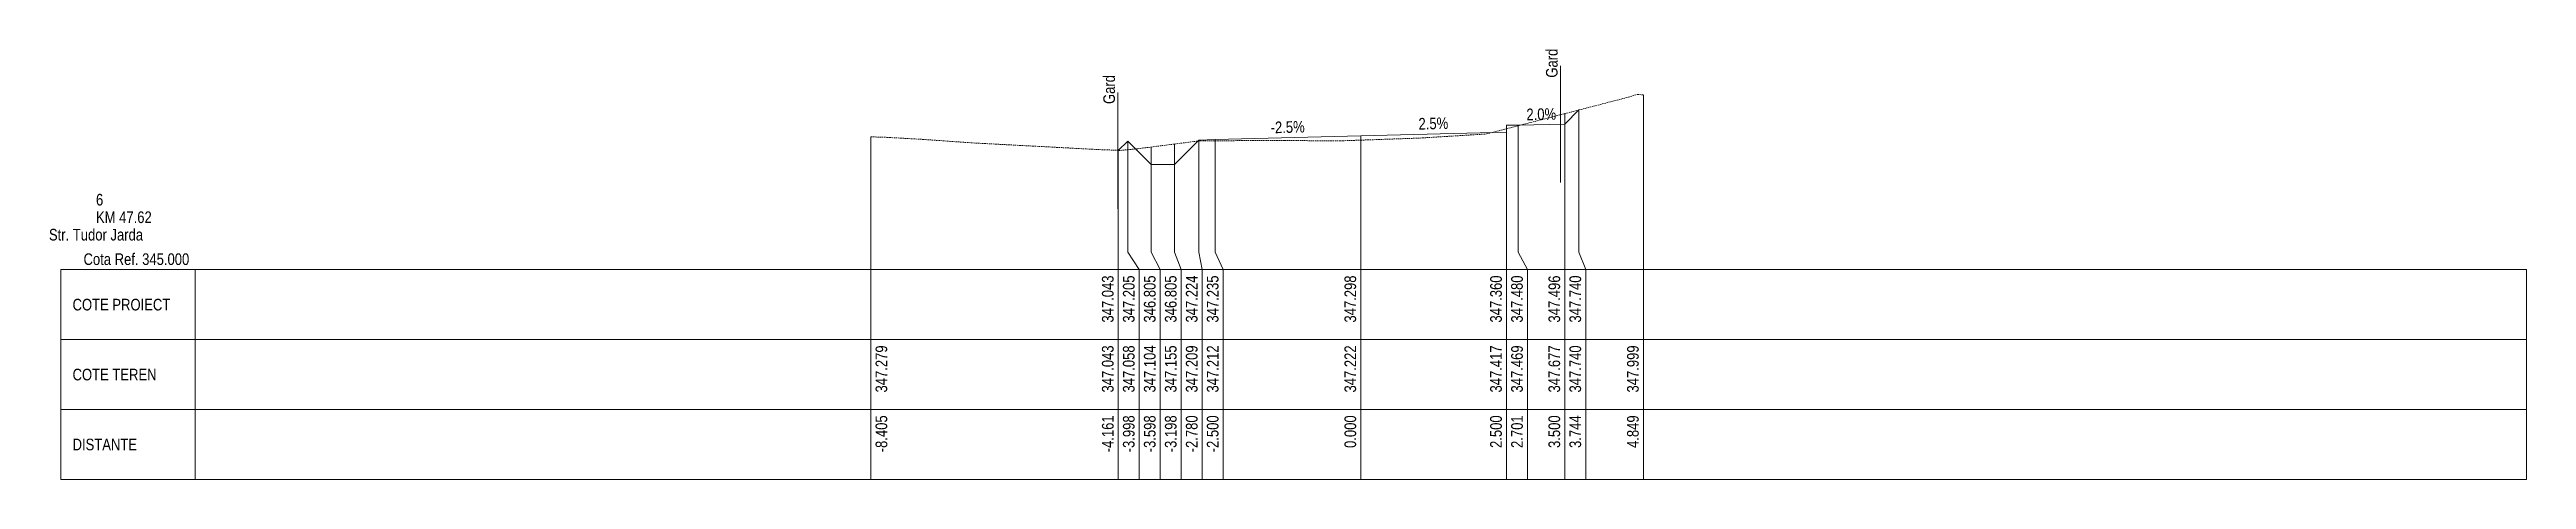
# Paper-space layout 'Str. Tudor Jarda-XS-1' of a CAD drawing. Extents: x 5 to 860, y 10 to 5944.
# Drawn here: x 5 to 430, y 490 to 563.8 of the extents above; entities that cross this region are included whole.
import ezdxf
from ezdxf.enums import TextEntityAlignment as Align

# ---------------------------------------------------------------- set-up
doc = ezdxf.new("R2010")
doc.units = 0
doc.linetypes.add('DASHED2', pattern=[0.375, 0.25, -0.125])
doc.layers.add('ARD-No Plot', color=1, linetype='Continuous', lineweight=0, plot=False)
for name, color, linetype, lineweight in [('DESIGN-TEXT', 7, 'Continuous', 0), ('EXISTING-TEXT', 7, 'Continuous', 0), ('LINES', 7, 'Continuous', 0), ('Text', 7, 'Continuous', 0), ('X-RL', 7, 'Continuous', 0), ('XPLOT-DESIGN', 5, 'Continuous', 0), ('XPLOT-EXISTING', 3, 'DASHED2', 0), ('XPLOT-GRADE', 7, 'Continuous', 0), ('XPLOT-KM', 7, 'Continuous', 0), ('XPLOT-TITLE', 7, 'Continuous', 0)]:
    doc.layers.add(name, color=color, linetype=linetype, lineweight=lineweight)
doc.styles.add('Arial', font='arial.ttf', dxfattribs={"width": 0.8})

psp = doc.layouts.new('Str. Tudor Jarda-XS-1')

# ---------------------------------------------------------------- texts
at = {"layer": 'ARD-No Plot', "style": 'Arial', "width": 0.8}
psp.add_text('Str. Tudor Jarda', height=2, dxfattribs=at).set_placement((13, 531), align=Align.CENTER)
at = {"layer": 'DESIGN-TEXT', "style": 'Arial', "width": 0.8}
for s, p in [('347.043', (187.591, 525)), ('347.205', (191.191, 525)), ('346.805', (194.791, 525)), ('346.805', (198.391, 525)), ('347.224', (201.991, 525)), ('347.235', (205.591, 525)), ('347.298', (229.2, 525)), ('347.360', (254.2, 525)), ('347.480', (257.8, 525)), ('347.496', (264.2, 525)), ('347.740', (267.8, 525))]:
    psp.add_text(s, height=2, rotation=90, dxfattribs=at).set_placement(p, align=Align.RIGHT)
at = {"layer": 'EXISTING-TEXT', "style": 'Arial', "width": 0.8}
for s, p in [('347.279', (148.751, 513)), ('347.043', (187.591, 513)), ('347.058', (191.191, 513)), ('347.104', (194.791, 513)), ('347.155', (198.391, 513)), ('347.209', (201.991, 513)), ('347.212', (205.591, 513)), ('347.222', (229.2, 513)), ('347.222', (229.2, 513)), ('347.417', (254.2, 513)), ('347.469', (257.8, 513)), ('347.677', (264.2, 513)), ('347.740', (267.8, 513)), ('347.999', (277.685, 513))]:
    psp.add_text(s, height=2, rotation=90, dxfattribs=at).set_placement(p, align=Align.RIGHT)
at = {"layer": 'Text', "style": 'Arial', "width": 0.8}
for p in [(263.776, 558.946), (187.829, 554.423)]:
    psp.add_text('Gard', height=2, rotation=90, dxfattribs=at).set_placement(p)
for s, p in [('-8.405', (148.751, 501)), ('-8.405', (148.751, 501)), ('-4.161', (187.591, 501)), ('-4.161', (187.591, 501)), ('-4.161', (187.591, 501)), ('-3.998', (191.191, 501)), ('-3.998', (191.191, 501)), ('-3.998', (191.191, 501)), ('-3.598', (194.791, 501)), ('-3.598', (194.791, 501)), ('-3.598', (194.791, 501)), ('-3.198', (198.391, 501)), ('-3.198', (198.391, 501)), ('-3.198', (198.391, 501)), ('-2.780', (201.991, 501)), ('-2.780', (201.991, 501)), ('-2.780', (201.991, 501)), ('-2.500', (205.591, 501)), ('-2.500', (205.591, 501)), ('-2.500', (205.591, 501)), ('0.000', (229.2, 501)), ('0.000', (229.2, 501)), ('0.000', (229.2, 501)), ('2.500', (254.2, 501)), ('2.500', (254.2, 501)), ('2.500', (254.2, 501)), ('2.701', (257.8, 501)), ('2.701', (257.8, 501)), ('2.701', (257.8, 501)), ('3.500', (264.2, 501)), ('3.500', (264.2, 501)), ('3.500', (264.2, 501)), ('3.744', (267.8, 501)), ('3.744', (267.8, 501)), ('3.744', (267.8, 501)), ('4.849', (277.685, 501)), ('4.849', (277.685, 501))]:
    psp.add_text(s, height=2, rotation=90, dxfattribs=at).set_placement(p, align=Align.RIGHT)
at = {"layer": 'X-RL', "style": 'Arial', "width": 0.8}
psp.add_text('Cota Ref. 345.000', height=2, dxfattribs=at).set_placement((29, 526.8), align=Align.RIGHT)
at = {"layer": 'XPLOT-GRADE', "style": 'Arial', "width": 0.8}
for s, rotation, p in [('2.0%', 1.14576, (260.989, 551.68)), ('-2.5%', 1.4321, (217.48, 549.463)), ('2.5%', 1.4321, (242.48, 550.088))]:
    psp.add_text(s, height=2, rotation=rotation, dxfattribs=at).set_placement(p, align=Align.CENTER)
at = {"layer": 'XPLOT-KM', "style": 'Arial', "width": 0.8}
for s, p in [('6', (13, 537)), ('KM 47.62', (13, 534))]:
    psp.add_text(s, height=2, dxfattribs=at).set_placement(p)
at = {"layer": 'XPLOT-TITLE', "style": 'Arial', "width": 0.8}
for s, p in [('COTE PROIECT', (8.982, 519)), ('COTE TEREN', (8.982, 507)), ('DISTANTE', (8.982, 495))]:
    psp.add_text(s, height=2, dxfattribs=at).set_placement(p)

# ---------------------------------------------------------------- linework, layer by layer
at = {"layer": 'LINES'}
for p, q in [((264.276, 560.946), (264.276, 540.946)), ((188.329, 556.423), (188.329, 536.423)), ((265, 529), (265, 552.766)), ((265, 529), (265, 552.766)), ((265, 529), (265, 552.766)), ((267.437, 529), (267.437, 553.398)), ((267.437, 529), (267.437, 553.398)), ((267.437, 529), (267.437, 553.398)), ((278.485, 529), (278.485, 555.987)), ((278.485, 529), (278.485, 555.987)), ((145.951, 529), (145.951, 548.792)), ((145.951, 529), (145.951, 548.792)), ((202.2, 529), (202.2, 548.238)), ((202.2, 529), (202.2, 548.238)), ((202.2, 529), (202.2, 548.238)), ((205, 529), (205, 548.35)), ((205, 529), (205, 548.35)), ((205, 529), (205, 548.35)), ((230, 529), (230, 548.975)), ((230, 529), (230, 548.975)), ((230, 529), (230, 548.975)), ((255, 529), (255, 550.174)), ((255, 529), (255, 550.174)), ((255, 529), (255, 550.174)), ((257.01, 529), (257.01, 550.8)), ((257.01, 529), (257.01, 550.8)), ((257.01, 529), (257.01, 550.8)), ((188.391, 529), (188.391, 546.429)), ((188.391, 529), (188.391, 546.429)), ((188.391, 529), (188.391, 546.429)), ((190.015, 529), (190.015, 548.053)), ((190.015, 529), (190.015, 548.053)), ((190.015, 529), (190.015, 548.053)), ((194.015, 529), (194.015, 547.039)), ((194.015, 529), (194.015, 547.039)), ((194.015, 529), (194.015, 547.039)), ((198.015, 529), (198.015, 547.55)), ((198.015, 529), (198.015, 547.55)), ((198.015, 529), (198.015, 547.55)), ((145.951, 526), (145.951, 529)), ((145.951, 526), (145.951, 529)), ((188.391, 526), (188.391, 529)), ((188.391, 526), (188.391, 529)), ((188.391, 526), (188.391, 529)), ((191.991, 526), (190.015, 529)), ((191.991, 526), (190.015, 529)), ((191.991, 526), (190.015, 529)), ((195.591, 526), (194.015, 529)), ((195.591, 526), (194.015, 529)), ((195.591, 526), (194.015, 529)), ((199.191, 526), (198.015, 529)), ((199.191, 526), (198.015, 529)), ((199.191, 526), (198.015, 529)), ((202.791, 526), (202.2, 529)), ((202.791, 526), (202.2, 529)), ((202.791, 526), (202.2, 529)), ((206.391, 526), (205, 529)), ((206.391, 526), (205, 529)), ((206.391, 526), (205, 529)), ((230, 526), (230, 529)), ((230, 526), (230, 529)), ((230, 526), (230, 529)), ((255, 526), (255, 529)), ((255, 526), (255, 529)), ((255, 526), (255, 529)), ((258.6, 526), (257.01, 529)), ((258.6, 526), (257.01, 529)), ((258.6, 526), (257.01, 529)), ((265, 526), (265, 529)), ((265, 526), (265, 529)), ((265, 526), (265, 529)), ((268.6, 526), (267.437, 529)), ((268.6, 526), (267.437, 529)), ((268.6, 526), (267.437, 529)), ((278.485, 526), (278.485, 529)), ((278.485, 526), (278.485, 529)), ((6.982, 514), (6.982, 526)), ((6.982, 526), (30, 526)), ((30, 490), (30, 526)), ((30, 526), (430, 526)), ((145.951, 490), (145.951, 526)), ((145.951, 490), (145.951, 526)), ((188.391, 490), (188.391, 526)), ((188.391, 490), (188.391, 526)), ((188.391, 490), (188.391, 526)), ((191.991, 490), (191.991, 526)), ((191.991, 490), (191.991, 526)), ((191.991, 490), (191.991, 526)), ((195.591, 490), (195.591, 526)), ((195.591, 490), (195.591, 526)), ((195.591, 490), (195.591, 526)), ((199.191, 490), (199.191, 526)), ((199.191, 490), (199.191, 526)), ((199.191, 490), (199.191, 526)), ((202.791, 490), (202.791, 526)), ((202.791, 490), (202.791, 526)), ((202.791, 490), (202.791, 526)), ((206.391, 490), (206.391, 526)), ((206.391, 490), (206.391, 526)), ((206.391, 490), (206.391, 526)), ((230, 490), (230, 526)), ((230, 490), (230, 526)), ((230, 490), (230, 526)), ((255, 490), (255, 526)), ((255, 490), (255, 526)), ((255, 490), (255, 526)), ((258.6, 490), (258.6, 526)), ((258.6, 490), (258.6, 526)), ((258.6, 490), (258.6, 526)), ((265, 490), (265, 526)), ((265, 490), (265, 526)), ((265, 490), (265, 526)), ((268.6, 490), (268.6, 526)), ((268.6, 490), (268.6, 526)), ((268.6, 490), (268.6, 526)), ((278.485, 490), (278.485, 526)), ((278.485, 490), (278.485, 526)), ((430, 490), (430, 526)), ((6.982, 502), (6.982, 514)), ((6.982, 514), (30, 514)), ((30, 514), (6.982, 514)), ((30, 514), (430, 514)), ((6.982, 490), (6.982, 502)), ((6.982, 502), (30, 502)), ((30, 502), (6.982, 502)), ((30, 502), (430, 502)), ((30, 490), (6.982, 490)), ((30, 490), (430, 490))]:
    psp.add_line(p, q, dxfattribs=at)
at = {"layer": 'XPLOT-DESIGN'}
for p, q in [((265, 550.96), (267.437, 553.398)), ((198.015, 544.053), (202.2, 548.238)), ((202.2, 548.238), (205, 548.35)), ((205, 548.35), (230, 548.975)), ((230, 548.975), (255, 549.6)), ((255, 549.6), (255.01, 550.8)), ((255.01, 550.8), (257.01, 550.8)), ((257.01, 550.8), (265, 550.96)), ((188.391, 546.429), (190.015, 548.053)), ((190.015, 548.053), (194.015, 544.053)), ((194.015, 544.053), (198.015, 544.053))]:
    psp.add_line(p, q, dxfattribs=at)
at = {"layer": 'XPLOT-EXISTING'}
for p, q in [((257.01, 550.695), (265, 552.766)), ((265, 552.766), (267.437, 553.398)), ((267.437, 553.398), (275.902, 555.592)), ((275.902, 555.592), (277.459, 556.07)), ((277.459, 556.07), (278.485, 555.987)), ((145.951, 548.792), (148.739, 548.704)), ((148.739, 548.704), (154.909, 548.345)), ((154.909, 548.345), (163.161, 547.762)), ((226.46, 548.102), (230, 548.225)), ((230, 548.225), (240.18, 548.579)), ((230, 548.225), (230, 548.225)), ((240.18, 548.579), (251.548, 549.279)), ((251.548, 549.279), (255, 550.174)), ((255, 550.174), (257.01, 550.695)), ((163.161, 547.762), (185.223, 546.592)), ((185.223, 546.592), (188.25, 546.49)), ((188.25, 546.49), (188.329, 546.423)), ((188.329, 546.423), (188.391, 546.429)), ((188.391, 546.429), (190.015, 546.584)), ((190.015, 546.584), (191.766, 546.751)), ((191.766, 546.751), (194.015, 547.039)), ((194.015, 547.039), (198.015, 547.55)), ((198.015, 547.55), (202.2, 548.086)), ((202.2, 548.086), (202.443, 548.117)), ((202.443, 548.117), (205, 548.124)), ((205, 548.124), (216.899, 548.155)), ((216.899, 548.155), (226.46, 548.102))]:
    psp.add_line(p, q, dxfattribs=at)

psp.set_redraw_order([(e.dxf.handle, doc.entitydb.next_handle()) for e in psp.query("TEXT MTEXT ATTDEF DIMENSION ARC_DIMENSION")])  # texts and dimensions are drawn at this point

doc.saveas('drawing.dxf')
